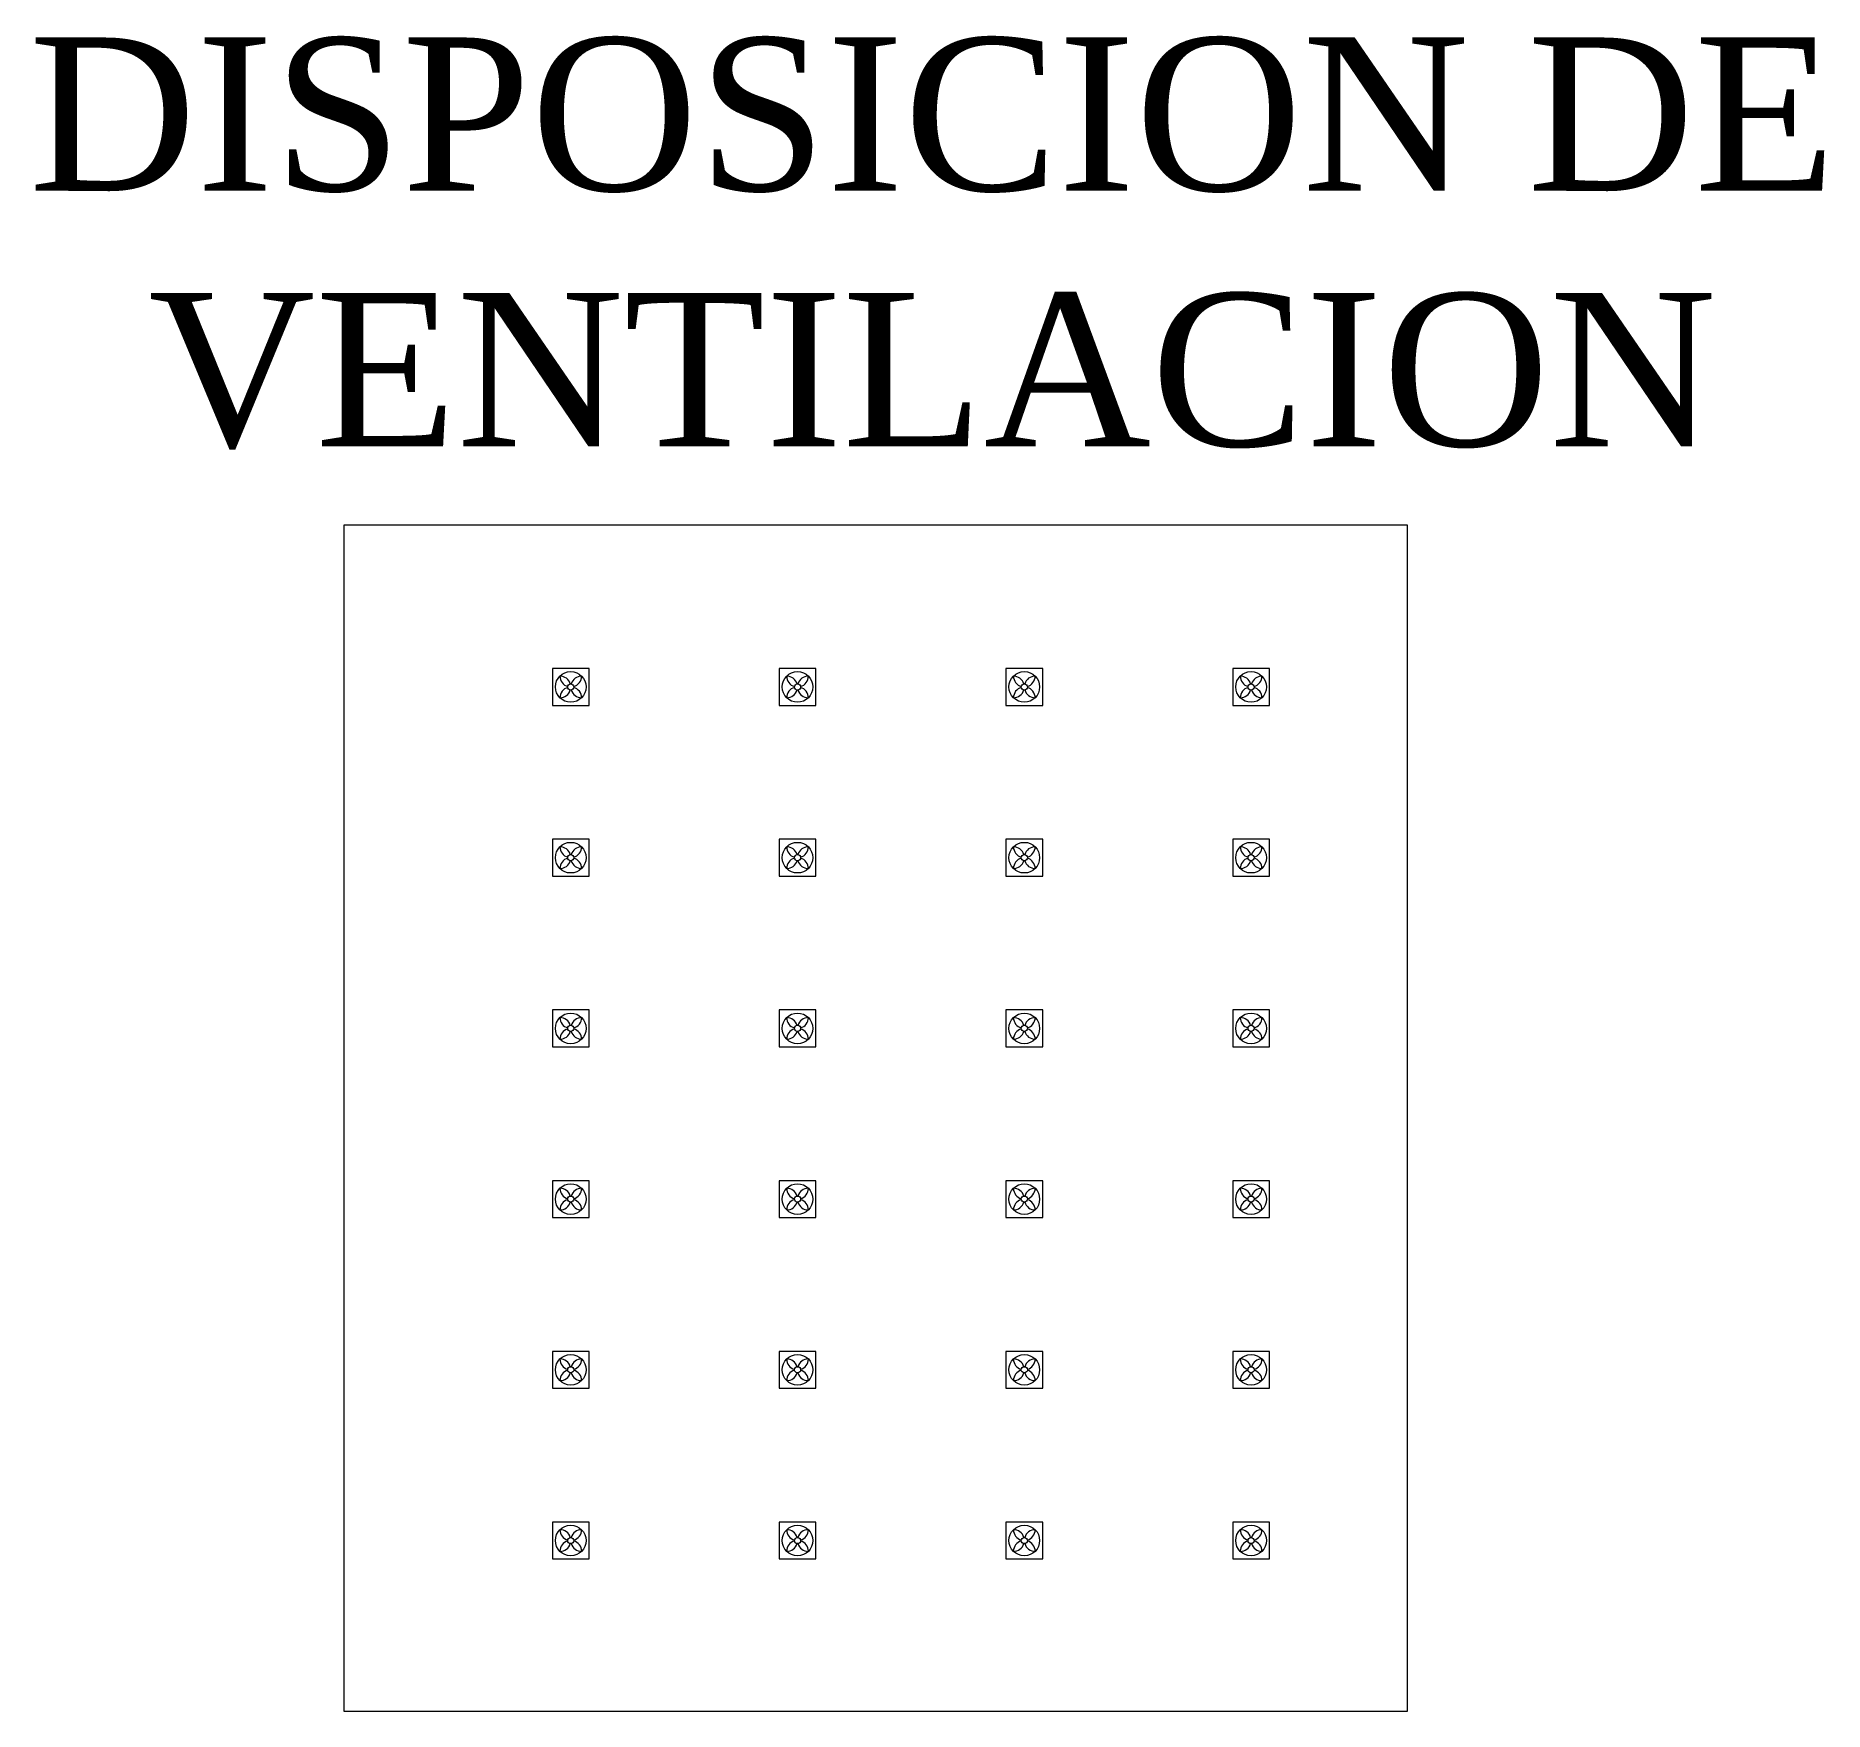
# Model space of a CAD drawing. Header units: metres. Extents: x 29 to 562, y -33 to 369.
# Drawn here: x 434.4 to 492.7, y 19.1 to 73.7 of the extents above; entities that cross this region are included whole.
import ezdxf

# ---------------------------------------------------------------- set-up
doc = ezdxf.new("R2010")
doc.units = ezdxf.units.M
doc.header["$LTSCALE"] = 2
doc.layers.add('E-AIR', color=160, linetype='Continuous', lineweight=5)
doc.styles.get("Standard").update_dxf_attribs({"font": 'arial.ttf'})

msp = doc.modelspace()

# ---------------------------------------------------------------- texts
at = {"insert": (463.618, 73.661), "char_height": 5, "attachment_point": 2}
msp.add_mtext_dynamic_manual_height_columns('{\\fTimes New Roman|b0|i0|c0|p18;DISPOSICION DE VENTILACION }', width=69.93919, gutter_width=12.5, heights=[0], dxfattribs=at)

# ---------------------------------------------------------------- blocks, each defined once
blk = doc.blocks.new('*U4')
at = {"layer": 'E-AIR'}
blk.add_lwpolyline([(-0.6, -0.6), (0.6, -0.6), (0.6, 0.6), (-0.6, 0.6)], close=True, dxfattribs=at)
for radius in [0.5, 0.1]:
    blk.add_circle((0, 0), radius, dxfattribs=at)
for centre, start, end in [((-0.354, 0), 16.2602, 90), ((0, 0.354), 180, 253.7398), ((0.354, 0), 90, 163.7398), ((0, 0.354), 286.2602, 0), ((0, -0.354), 106.2602, 180), ((-0.354, 0), 270, 343.7398), ((0.354, 0), 196.2602, 270), ((0, -0.354), 360, 73.7398)]:
    blk.add_arc(centre, 0.354, start, end, dxfattribs=at)
blk = doc.blocks.new('*U5')
at = {"layer": 'E-AIR', "color": 0, "linetype": 'ByBlock', "lineweight": -2, "transparency": 16777216}
for p in [(0, 27.85), (7.4, 27.85), (14.8, 27.85), (22.2, 27.85), (0, 22.28), (7.4, 22.28), (14.8, 22.28), (22.2, 22.28), (0, 16.71), (7.4, 16.71), (14.8, 16.71), (22.2, 16.71), (0, 11.14), (7.4, 11.14), (14.8, 11.14), (22.2, 11.14), (0, 5.57), (7.4, 5.57), (14.8, 5.57), (22.2, 5.57), (0, 0), (7.4, 0), (14.8, 0), (22.2, 0)]:
    blk.add_blockref('*U4', p, dxfattribs=at)

# ---------------------------------------------------------------- linework, layer by layer
at = {"layer": 'E-AIR'}
for p, q in [((444.416, 57.75), (444.416, 19.05)), ((479.116, 57.75), (444.416, 57.75)), ((479.116, 19.05), (479.116, 57.75)), ((444.416, 19.05), (479.116, 19.05)), ((444.416, 19.05), (451.816, 19.05))]:
    msp.add_line(p, q, dxfattribs=at)

# ---------------------------------------------------------------- block references
msp.add_blockref('*U5', (451.816, 24.62), dxfattribs=at)

msp.set_redraw_order([(e.dxf.handle, doc.entitydb.next_handle()) for e in msp.query("TEXT MTEXT ATTDEF DIMENSION ARC_DIMENSION")])  # texts and dimensions are drawn at this point

doc.saveas('drawing.dxf')
